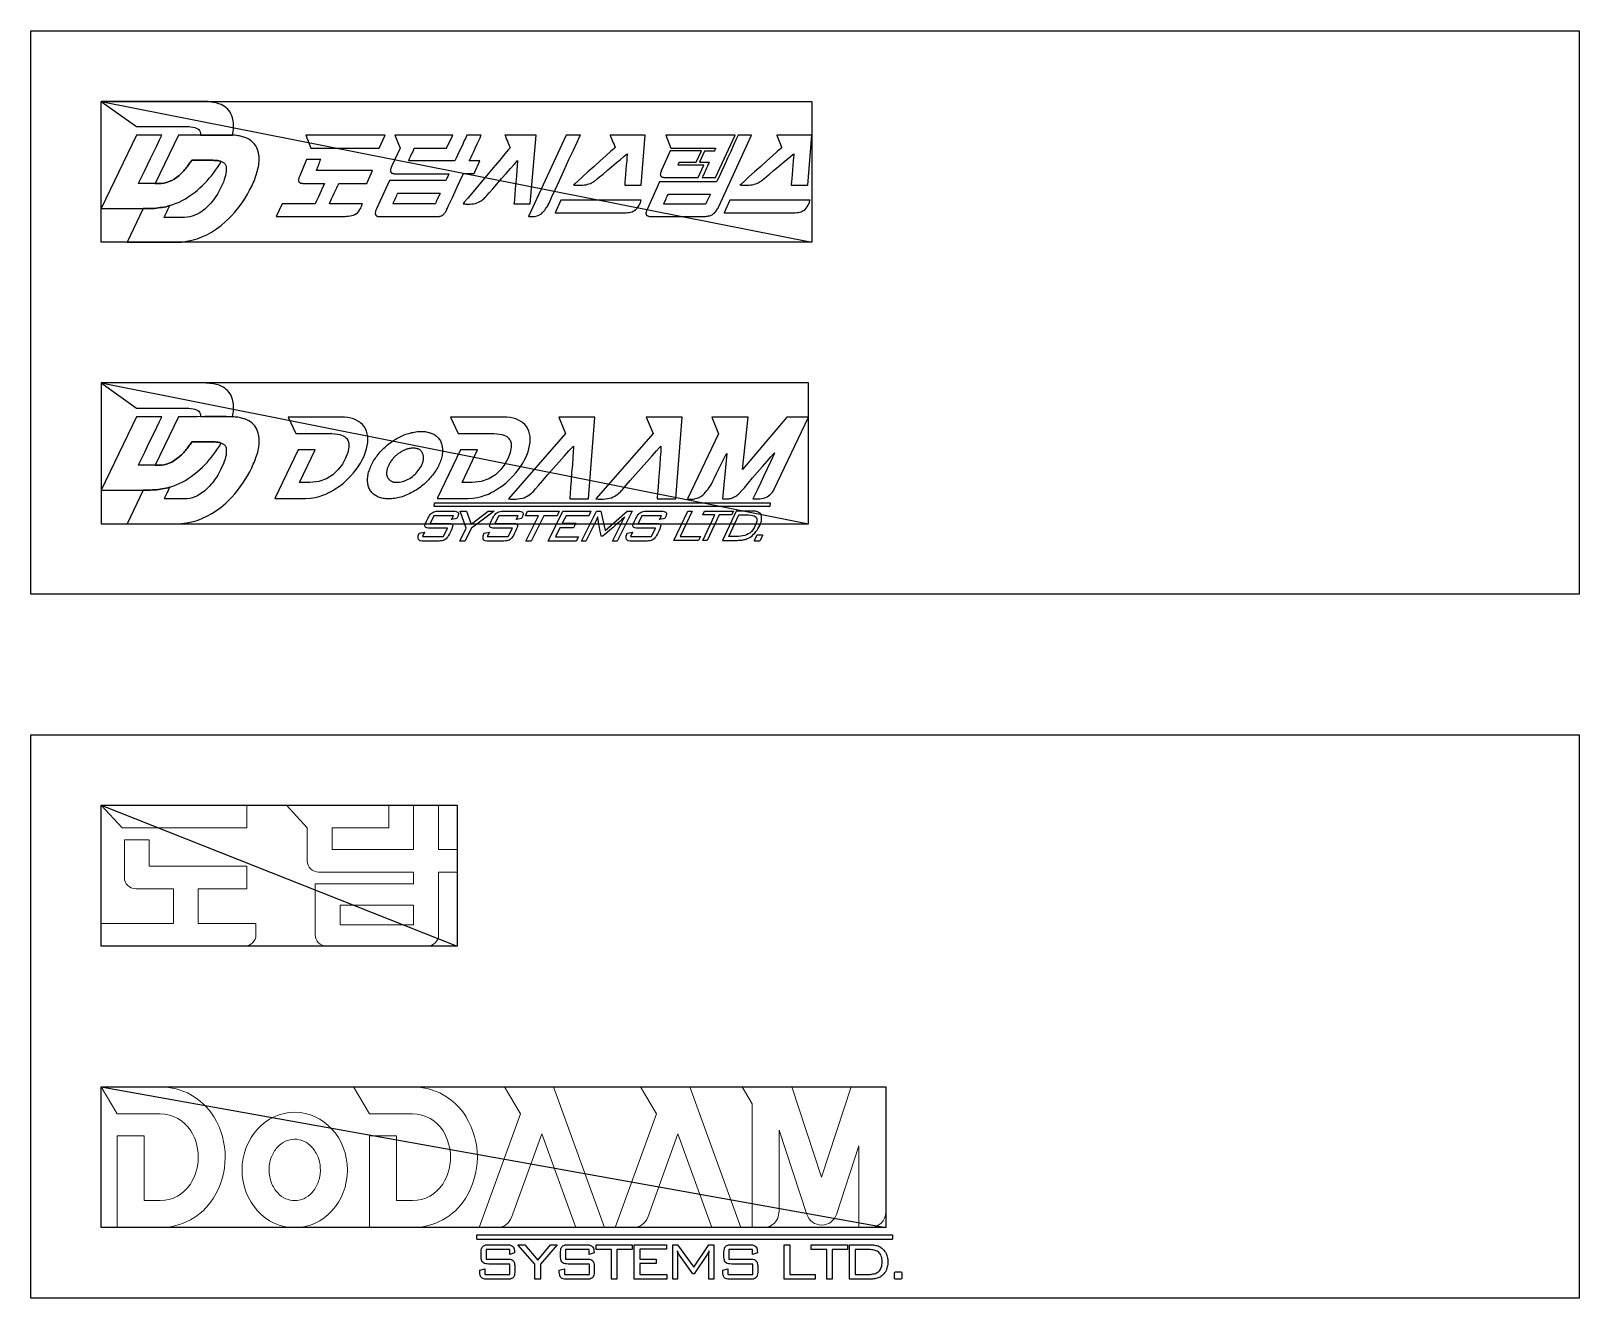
# Model space of a CAD drawing. Header units: millimetres. Extents: x 685 to 795, y 200 to 290.
import ezdxf

# ---------------------------------------------------------------- set-up
doc = ezdxf.new("R2010")
doc.units = ezdxf.units.MM

# ---------------------------------------------------------------- blocks, each defined once
blk = doc.blocks.new('KR_OLD')
at = {"color": 142, "linetype": 'Continuous', "lineweight": -3}
blk.add_line((0.04, 9.97), (0.08, 10), dxfattribs=at)
for points in [[(9.31, 7.6), (9.31, 7.6), (9.34, 7.73), (9.36, 7.86), (9.38, 7.99), (9.39, 8.12), (9.39, 8.24), (9.39, 8.36), (9.38, 8.49), (9.36, 8.6), (9.34, 8.72), (9.31, 8.83), (9.31, 8.83), (9.31, 8.83), (9.27, 8.97), (9.21, 9.11), (9.15, 9.23), (9.07, 9.34), (8.98, 9.44), (8.88, 9.54), (8.76, 9.63), (8.64, 9.7), (8.51, 9.77), (8.36, 9.83), (8.36, 9.83), (8.36, 9.83), (8.27, 9.86), (8.17, 9.89), (8.07, 9.91), (7.96, 9.93), (7.84, 9.95), (7.72, 9.97), (7.59, 9.98), (7.45, 9.99), (7.31, 10), (7.16, 10), (7.16, 10), (7.16, 10), (6.96, 10), (6.42, 10), (5.62, 10), (4.64, 10), (3.58, 10), (2.52, 10), (1.55, 10), (0.74, 10), (0.2, 10), (0, 10), (0, 10), (2.51, 8.21), (6.03, 8.21), (6.03, 8.21), (6.21, 8.21), (6.37, 8.19), (6.52, 8.17), (6.64, 8.14), (6.75, 8.1), (6.85, 8.05), (6.92, 7.99), (6.98, 7.92), (7.02, 7.84), (7.04, 7.75), (7.04, 7.75), (7.04, 7.75), (7.04, 7.73), (7.04, 7.72), (7.05, 7.7), (7.05, 7.69), (7.05, 7.68), (7.05, 7.66), (7.05, 7.65), (7.05, 7.63), (7.05, 7.62), (7.05, 7.61), (7.05, 7.61), (8.99, 7.61), (9.31, 7.6), (9.31, 7.6), (9.31, 7.6)], [(7.85, 5.82), (6.42, 5.82), (6.42, 5.82), (6.42, 5.81), (6.42, 5.81), (6.42, 5.81), (6.41, 5.8), (6.41, 5.8), (6.41, 5.8), (6.41, 5.79), (6.41, 5.79), (6.4, 5.79), (6.4, 5.78), (6.4, 5.78), (6.4, 5.78), (6.35, 5.7), (6.3, 5.63), (6.25, 5.56), (6.2, 5.48), (6.15, 5.41), (6.09, 5.34), (6.04, 5.27), (5.98, 5.2), (5.92, 5.14), (5.86, 5.07), (5.86, 5.07), (5.86, 5.07), (5.69, 4.89), (5.52, 4.74), (5.35, 4.6), (5.17, 4.48), (5, 4.38), (4.82, 4.3), (4.64, 4.24), (4.45, 4.19), (4.26, 4.17), (4.07, 4.16), (4.07, 4.16), (3.83, 4.16), (2.64, 4.16), (2.64, 4.16), (2.67, 4.23), (2.77, 4.42), (2.91, 4.71), (3.08, 5.08), (3.29, 5.5), (3.5, 5.95), (3.72, 6.41), (3.94, 6.85), (4.13, 7.26), (4.3, 7.6), (4.3, 7.6), (2.51, 7.6), (0, 2.39), (2.98, 2.39), (3.5, 2.39), (3.5, 2.39), (3.64, 2.4), (3.78, 2.4), (3.92, 2.41), (4.05, 2.43), (4.19, 2.45), (4.33, 2.47), (4.46, 2.49), (4.6, 2.52), (4.73, 2.56), (4.87, 2.6), (4.87, 2.6), (4.87, 2.6), (5.09, 2.67), (5.31, 2.76), (5.53, 2.85), (5.75, 2.96), (5.97, 3.08), (6.18, 3.21), (6.39, 3.36), (6.6, 3.51), (6.8, 3.68), (7, 3.85), (7, 3.85), (7, 3.85), (7.18, 4.02), (7.35, 4.18), (7.51, 4.36), (7.67, 4.54), (7.83, 4.72), (7.97, 4.91), (8.12, 5.11), (8.26, 5.31), (8.39, 5.52), (8.52, 5.73), (8.52, 5.73), (8.52, 5.73), (8.47, 5.75), (8.41, 5.76), (8.36, 5.77), (8.29, 5.79), (8.23, 5.79), (8.16, 5.8), (8.09, 5.81), (8.01, 5.81), (7.93, 5.82), (7.85, 5.82), (7.85, 5.82), (7.85, 5.82), (7.85, 5.82)]]:
    blk.add_lwpolyline(points, dxfattribs=at)
at = {"color": 152, "linetype": 'Continuous', "lineweight": -3}
for points in [[(6.42, 5.82), (7.85, 5.82), (7.85, 5.82), (7.93, 5.82), (8.01, 5.81), (8.09, 5.81), (8.16, 5.8), (8.23, 5.79), (8.29, 5.79), (8.36, 5.77), (8.41, 5.76), (8.47, 5.75), (8.52, 5.73), (8.52, 5.73), (8.52, 5.73), (8.58, 5.7), (8.63, 5.68), (8.68, 5.65), (8.72, 5.61), (8.76, 5.58), (8.79, 5.54), (8.82, 5.5), (8.84, 5.45), (8.86, 5.4), (8.87, 5.35), (8.87, 5.35), (8.87, 5.35), (8.88, 5.24), (8.88, 5.13), (8.87, 5.01), (8.85, 4.88), (8.83, 4.74), (8.78, 4.59), (8.73, 4.44), (8.67, 4.26), (8.59, 4.08), (8.49, 3.88), (8.49, 3.88), (8.49, 3.88), (8.42, 3.73), (8.35, 3.59), (8.27, 3.46), (8.2, 3.34), (8.12, 3.22), (8.04, 3.11), (7.96, 3), (7.87, 2.89), (7.78, 2.78), (7.68, 2.67), (7.68, 2.67), (7.68, 2.67), (7.52, 2.5), (7.35, 2.34), (7.17, 2.21), (7, 2.09), (6.82, 1.99), (6.65, 1.91), (6.46, 1.84), (6.28, 1.8), (6.09, 1.77), (5.9, 1.76), (5.9, 1.76), (4.46, 1.76), (4.46, 1.76), (4.47, 1.77), (4.48, 1.81), (4.51, 1.85), (4.54, 1.92), (4.58, 2), (4.62, 2.1), (4.68, 2.2), (4.73, 2.32), (4.8, 2.46), (4.87, 2.6), (4.87, 2.6), (4.87, 2.6), (4.73, 2.56), (4.6, 2.52), (4.46, 2.49), (4.33, 2.47), (4.19, 2.45), (4.05, 2.43), (3.92, 2.41), (3.78, 2.4), (3.64, 2.4), (3.5, 2.39), (3.5, 2.39), (2.98, 2.39), (1.83, 0), (5.32, 0), (5.32, 0), (5.7, 0.01), (6.07, 0.06), (6.44, 0.13), (6.8, 0.24), (7.15, 0.37), (7.5, 0.53), (7.84, 0.72), (8.18, 0.94), (8.51, 1.18), (8.83, 1.46), (8.83, 1.46), (8.83, 1.46), (9.06, 1.67), (9.27, 1.89), (9.48, 2.12), (9.68, 2.36), (9.87, 2.61), (10.05, 2.87), (10.22, 3.13), (10.39, 3.41), (10.54, 3.69), (10.69, 3.98), (10.69, 3.98), (10.69, 3.98), (10.75, 4.1), (10.8, 4.22), (10.85, 4.34), (10.9, 4.46), (10.94, 4.58), (10.99, 4.7), (11.03, 4.83), (11.06, 4.95), (11.1, 5.08), (11.13, 5.21), (11.13, 5.21), (11.13, 5.21), (11.16, 5.34), (11.19, 5.47), (11.2, 5.6), (11.21, 5.72), (11.22, 5.85), (11.22, 5.97), (11.21, 6.09), (11.19, 6.21), (11.17, 6.33), (11.14, 6.44), (11.14, 6.44), (11.14, 6.44), (11.1, 6.58), (11.04, 6.71), (10.97, 6.83), (10.89, 6.95), (10.8, 7.05), (10.7, 7.15), (10.59, 7.23), (10.47, 7.31), (10.33, 7.38), (10.19, 7.44), (10.19, 7.44), (10.19, 7.44), (10.12, 7.46), (10.04, 7.48), (9.96, 7.5), (9.88, 7.52), (9.79, 7.54), (9.7, 7.56), (9.61, 7.57), (9.51, 7.59), (9.41, 7.6), (9.31, 7.6), (9.31, 7.6), (9.31, 7.6), (9.17, 7.6), (8.87, 7.61), (8.44, 7.61), (7.92, 7.61), (7.36, 7.61), (6.8, 7.6), (6.29, 7.6), (5.88, 7.6), (5.59, 7.6), (5.49, 7.6), (5.49, 7.6), (3.83, 4.16), (4.07, 4.16), (4.07, 4.16), (4.26, 4.17), (4.45, 4.19), (4.64, 4.24), (4.82, 4.3), (5, 4.38), (5.17, 4.48), (5.35, 4.6), (5.52, 4.74), (5.69, 4.89), (5.86, 5.07), (5.86, 5.07), (5.86, 5.07), (5.92, 5.14), (5.98, 5.2), (6.04, 5.27), (6.09, 5.34), (6.15, 5.41), (6.2, 5.48), (6.25, 5.56), (6.3, 5.63), (6.35, 5.7), (6.4, 5.78), (6.4, 5.78), (6.42, 5.82), (6.42, 5.82)], [(26.99, 7.61), (25.97, 7.61), (25.97, 7.61), (25.95, 7.55), (25.89, 7.42), (25.79, 7.22), (25.68, 6.97), (25.56, 6.7), (25.43, 6.43), (25.31, 6.18), (25.22, 5.97), (25.15, 5.83), (25.12, 5.77), (25.12, 5.77), (21.82, 5.77), (21.82, 5.77), (21.84, 5.8), (21.87, 5.86), (21.9, 5.93), (21.94, 6.03), (21.99, 6.13), (22.04, 6.24), (22.1, 6.35), (22.15, 6.47), (22.2, 6.57), (22.24, 6.67), (22.24, 6.67), (24.53, 6.67), (24.97, 7.61), (20.86, 7.61), (21.23, 6.68), (20.64, 5.41), (20.64, 5.41), (20.62, 5.35), (20.59, 5.3), (20.58, 5.24), (20.56, 5.2), (20.55, 5.15), (20.55, 5.11), (20.55, 5.07), (20.55, 5.04), (20.56, 5.01), (20.57, 4.98), (20.57, 4.98), (20.57, 4.98), (20.58, 4.95), (20.6, 4.93), (20.63, 4.91), (20.65, 4.9), (20.68, 4.89), (20.72, 4.88), (20.76, 4.87), (20.8, 4.86), (20.84, 4.86), (20.89, 4.86), (20.89, 4.86), (24.7, 4.86), (24.7, 4.86), (24.69, 4.83), (24.67, 4.78), (24.64, 4.73), (24.61, 4.66), (24.58, 4.6), (24.56, 4.54), (24.53, 4.48), (24.51, 4.43), (24.49, 4.4), (24.48, 4.38), (24.48, 4.38), (20.48, 4.38), (19.55, 2.37), (19.55, 2.37), (19.54, 2.33), (19.52, 2.29), (19.51, 2.25), (19.49, 2.22), (19.48, 2.18), (19.48, 2.15), (19.47, 2.12), (19.46, 2.09), (19.46, 2.07), (19.46, 2.04), (19.46, 2.04), (19.46, 2.04), (19.46, 2.03), (19.46, 2.02), (19.46, 2.01), (19.46, 1.99), (19.47, 1.98), (19.47, 1.97), (19.47, 1.96), (19.47, 1.95), (19.48, 1.95), (19.48, 1.94), (19.48, 1.94), (19.48, 1.94), (19.5, 1.91), (19.52, 1.89), (19.54, 1.87), (19.57, 1.86), (19.6, 1.85), (19.63, 1.83), (19.67, 1.83), (19.71, 1.82), (19.76, 1.82), (19.8, 1.82), (19.8, 1.82), (23.85, 1.82), (23.85, 1.82), (23.89, 1.82), (23.94, 1.82), (23.98, 1.83), (24.02, 1.83), (24.06, 1.84), (24.1, 1.85), (24.14, 1.87), (24.18, 1.88), (24.21, 1.9), (24.24, 1.92), (24.24, 1.92), (24.24, 1.92), (24.28, 1.95), (24.32, 1.98), (24.35, 2.01), (24.38, 2.05), (24.41, 2.09), (24.45, 2.13), (24.48, 2.18), (24.51, 2.23), (24.53, 2.28), (24.56, 2.34), (24.56, 2.34), (24.56, 2.34), (24.59, 2.41), (24.68, 2.6), (24.81, 2.88), (24.97, 3.22), (25.14, 3.6), (25.31, 3.97), (25.47, 4.32), (25.6, 4.6), (25.7, 4.8), (25.73, 4.88), (25.73, 4.88), (26.49, 4.88), (26.9, 5.77), (26.14, 5.77), (26.14, 5.77), (26.18, 5.84), (26.25, 5.99), (26.34, 6.2), (26.46, 6.45), (26.58, 6.72), (26.7, 6.98), (26.82, 7.22), (26.91, 7.42), (26.97, 7.56), (26.99, 7.61), (26.99, 7.61)], [(28.68, 7.61), (28.68, 7.61), (28.69, 7.58), (28.71, 7.52), (28.75, 7.42), (28.8, 7.3), (28.85, 7.17), (28.91, 7.04), (28.96, 6.92), (29, 6.81), (29.03, 6.74), (29.04, 6.7), (29.04, 6.7), (29.04, 6.7), (28.94, 6.59), (28.68, 6.28), (28.31, 5.83), (27.85, 5.29), (27.36, 4.7), (26.87, 4.11), (26.41, 3.57), (26.04, 3.13), (25.79, 2.83), (25.7, 2.72), (25.7, 2.72), (25.76, 2.71), (25.76, 2.71), (25.78, 2.71), (25.83, 2.71), (25.9, 2.7), (25.99, 2.7), (26.09, 2.7), (26.21, 2.7), (26.33, 2.71), (26.45, 2.73), (26.58, 2.75), (26.69, 2.79), (26.69, 2.79), (26.69, 2.79), (26.79, 2.83), (26.89, 2.88), (26.98, 2.93), (27.06, 2.99), (27.13, 3.05), (27.2, 3.11), (27.25, 3.16), (27.29, 3.2), (27.32, 3.23), (27.33, 3.24), (27.33, 3.24), (27.33, 3.24), (27.39, 3.31), (27.56, 3.51), (27.81, 3.79), (28.11, 4.13), (28.44, 4.51), (28.77, 4.88), (29.07, 5.23), (29.33, 5.52), (29.5, 5.71), (29.58, 5.79), (29.58, 5.79), (29.58, 5.79), (29.57, 5.7), (29.55, 5.46), (29.52, 5.11), (29.49, 4.7), (29.45, 4.24), (29.41, 3.79), (29.38, 3.37), (29.35, 3.03), (29.33, 2.8), (29.32, 2.71), (29.32, 2.71), (30.48, 2.71), (30.89, 7.61), (28.68, 7.61), (28.68, 7.61), (28.68, 7.61)], [(33.03, 7.61), (30.36, 1.81), (30.41, 1.81), (30.41, 1.81), (30.42, 1.81), (30.46, 1.81), (30.52, 1.81), (30.59, 1.81), (30.67, 1.81), (30.77, 1.82), (30.87, 1.84), (30.97, 1.87), (31.08, 1.91), (31.18, 1.96), (31.18, 1.96), (31.18, 1.96), (31.27, 2.02), (31.35, 2.1), (31.43, 2.18), (31.51, 2.27), (31.57, 2.36), (31.63, 2.45), (31.68, 2.52), (31.72, 2.58), (31.74, 2.62), (31.75, 2.64), (31.75, 2.64), (31.75, 2.64), (31.81, 2.78), (31.99, 3.16), (32.24, 3.72), (32.56, 4.39), (32.89, 5.12), (33.23, 5.86), (33.54, 6.53), (33.8, 7.09), (33.97, 7.47), (34.04, 7.61), (34.04, 7.61), (33.03, 7.61), (33.03, 7.61), (33.03, 7.61)], [(36.15, 7.61), (36.15, 7.61), (36.16, 7.58), (36.19, 7.52), (36.23, 7.42), (36.27, 7.3), (36.33, 7.18), (36.38, 7.05), (36.43, 6.93), (36.47, 6.82), (36.5, 6.75), (36.51, 6.72), (36.51, 6.72), (36.51, 6.72), (36.42, 6.63), (36.19, 6.43), (35.85, 6.13), (35.45, 5.77), (35.02, 5.38), (34.58, 4.99), (34.18, 4.63), (33.85, 4.33), (33.63, 4.13), (33.55, 4.06), (33.55, 4.06), (33.63, 4.05), (33.63, 4.05), (33.65, 4.05), (33.7, 4.05), (33.77, 4.05), (33.86, 4.04), (33.96, 4.04), (34.07, 4.05), (34.19, 4.05), (34.32, 4.07), (34.44, 4.08), (34.56, 4.11), (34.56, 4.11), (34.56, 4.11), (34.65, 4.14), (34.75, 4.17), (34.83, 4.21), (34.92, 4.26), (34.99, 4.3), (35.05, 4.34), (35.1, 4.38), (35.14, 4.41), (35.17, 4.43), (35.18, 4.44), (35.18, 4.44), (35.18, 4.44), (35.24, 4.49), (35.4, 4.63), (35.65, 4.83), (35.94, 5.08), (36.26, 5.35), (36.58, 5.63), (36.88, 5.88), (37.13, 6.08), (37.3, 6.23), (37.38, 6.28), (37.38, 6.28), (37.38, 6.28), (37.37, 6.2), (37.35, 6.01), (37.33, 5.76), (37.3, 5.46), (37.28, 5.13), (37.25, 4.81), (37.23, 4.52), (37.2, 4.28), (37.19, 4.11), (37.19, 4.05), (37.19, 4.05), (38.35, 4.05), (38.65, 7.61), (36.15, 7.61), (36.15, 7.61), (36.15, 7.61)], [(45.25, 7.61), (45.25, 7.61), (45.21, 7.51), (45.09, 7.26), (44.92, 6.89), (44.72, 6.45), (44.49, 5.96), (44.27, 5.47), (44.06, 5.01), (43.89, 4.64), (43.77, 4.38), (43.72, 4.28), (43.72, 4.28), (39.67, 4.28), (38.8, 2.37), (38.8, 2.37), (38.78, 2.33), (38.76, 2.29), (38.75, 2.26), (38.74, 2.22), (38.73, 2.19), (38.72, 2.16), (38.71, 2.13), (38.71, 2.1), (38.7, 2.08), (38.7, 2.05), (38.7, 2.05), (38.7, 2.05), (38.7, 2.04), (38.7, 2.03), (38.71, 2.02), (38.71, 2), (38.71, 1.99), (38.71, 1.98), (38.72, 1.97), (38.72, 1.96), (38.72, 1.95), (38.73, 1.95), (38.73, 1.95), (38.73, 1.95), (38.74, 1.92), (38.76, 1.9), (38.79, 1.89), (38.81, 1.87), (38.84, 1.86), (38.88, 1.85), (38.91, 1.84), (38.95, 1.83), (39, 1.83), (39.05, 1.83), (39.05, 1.83), (42.84, 1.83), (42.84, 1.83), (42.9, 1.83), (42.96, 1.83), (43.02, 1.84), (43.09, 1.85), (43.15, 1.86), (43.22, 1.88), (43.28, 1.9), (43.34, 1.92), (43.4, 1.95), (43.45, 1.98), (43.45, 1.98), (43.45, 1.98), (43.5, 2.03), (43.56, 2.07), (43.61, 2.13), (43.66, 2.18), (43.7, 2.24), (43.74, 2.3), (43.78, 2.36), (43.82, 2.42), (43.85, 2.48), (43.88, 2.54), (43.88, 2.54), (46.21, 7.61), (45.25, 7.61)], [(40.11, 7.61), (40.46, 6.67), (43.65, 6.67), (43.65, 6.67), (43.65, 6.65), (43.63, 6.63), (43.62, 6.61), (43.61, 6.58), (43.6, 6.56), (43.59, 6.54), (43.58, 6.52), (43.57, 6.5), (43.56, 6.48), (43.56, 6.47), (43.56, 6.47), (42.86, 6.47), (42.5, 5.68), (43.19, 5.68), (43.19, 5.68), (43.17, 5.62), (43.13, 5.53), (43.07, 5.4), (43, 5.26), (42.93, 5.1), (42.86, 4.95), (42.8, 4.81), (42.74, 4.7), (42.71, 4.62), (42.7, 4.59), (42.7, 4.59), (43.65, 4.59), (45.04, 7.61), (40.11, 7.61), (40.11, 7.61), (40.11, 7.61)], [(47.99, 7.61), (47.99, 7.61), (48, 7.58), (48.02, 7.52), (48.06, 7.42), (48.11, 7.3), (48.16, 7.18), (48.21, 7.05), (48.26, 6.93), (48.3, 6.82), (48.33, 6.75), (48.34, 6.72), (48.34, 6.72), (48.34, 6.72), (48.25, 6.63), (48.02, 6.43), (47.69, 6.13), (47.29, 5.77), (46.85, 5.38), (46.41, 4.99), (46.01, 4.63), (45.69, 4.33), (45.46, 4.13), (45.38, 4.06), (45.38, 4.06), (45.46, 4.05), (45.46, 4.05), (45.48, 4.05), (45.53, 4.05), (45.6, 4.05), (45.69, 4.04), (45.79, 4.04), (45.91, 4.05), (46.03, 4.05), (46.15, 4.07), (46.27, 4.08), (46.39, 4.11), (46.39, 4.11), (46.39, 4.11), (46.49, 4.14), (46.58, 4.17), (46.67, 4.21), (46.75, 4.26), (46.82, 4.3), (46.88, 4.34), (46.94, 4.38), (46.98, 4.41), (47, 4.43), (47.01, 4.44), (47.01, 4.44), (47.01, 4.44), (47.07, 4.49), (47.24, 4.63), (47.48, 4.83), (47.77, 5.08), (48.09, 5.35), (48.42, 5.63), (48.71, 5.88), (48.96, 6.08), (49.14, 6.23), (49.21, 6.28), (49.21, 6.28), (49.21, 6.28), (49.2, 6.2), (49.19, 6.01), (49.16, 5.76), (49.14, 5.46), (49.11, 5.13), (49.08, 4.81), (49.06, 4.52), (49.04, 4.28), (49.02, 4.11), (49.02, 4.05), (49.02, 4.05), (50.19, 4.05), (50.49, 7.61), (47.99, 7.61), (47.99, 7.61), (47.99, 7.61)], [(14.57, 5.86), (14.1, 4.72), (14.1, 4.72), (14.08, 4.66), (14.06, 4.61), (14.04, 4.56), (14.03, 4.51), (14.02, 4.47), (14.01, 4.43), (14.01, 4.39), (14.02, 4.35), (14.03, 4.32), (14.04, 4.29), (14.04, 4.29), (14.04, 4.29), (14.05, 4.27), (14.07, 4.25), (14.09, 4.23), (14.12, 4.22), (14.15, 4.2), (14.18, 4.19), (14.22, 4.18), (14.26, 4.18), (14.31, 4.17), (14.35, 4.17), (14.35, 4.17), (15.86, 4.17), (15.86, 4.17), (15.83, 4.11), (15.78, 3.99), (15.7, 3.83), (15.62, 3.64), (15.52, 3.43), (15.43, 3.23), (15.34, 3.04), (15.27, 2.89), (15.22, 2.78), (15.2, 2.73), (15.2, 2.73), (12.85, 2.73), (12.43, 1.83), (17.04, 1.83), (17.04, 1.83), (17.06, 1.82), (17.12, 1.82), (17.2, 1.83), (17.3, 1.83), (17.42, 1.84), (17.54, 1.85), (17.67, 1.87), (17.79, 1.89), (17.91, 1.92), (18.01, 1.96), (18.01, 1.96), (18.01, 1.96), (18.12, 2.03), (18.22, 2.11), (18.3, 2.21), (18.37, 2.31), (18.43, 2.42), (18.47, 2.52), (18.51, 2.6), (18.53, 2.67), (18.54, 2.72), (18.55, 2.73), (18.55, 2.73), (16.21, 2.73), (16.21, 2.73), (16.23, 2.79), (16.29, 2.91), (16.36, 3.08), (16.45, 3.27), (16.55, 3.47), (16.64, 3.68), (16.73, 3.86), (16.8, 4.02), (16.85, 4.13), (16.87, 4.17), (16.87, 4.17), (18.86, 4.17), (19.28, 5.08), (15.28, 5.08), (15.28, 5.08), (15.3, 5.12), (15.33, 5.19), (15.36, 5.29), (15.4, 5.39), (15.45, 5.5), (15.49, 5.61), (15.53, 5.71), (15.56, 5.79), (15.58, 5.84), (15.59, 5.86), (15.59, 5.86), (14.57, 5.86), (14.57, 5.86), (14.57, 5.86)], [(40.43, 6.48), (39.82, 5.15), (39.82, 5.15), (39.79, 5.09), (39.77, 5.03), (39.75, 4.98), (39.74, 4.93), (39.73, 4.89), (39.73, 4.85), (39.72, 4.81), (39.73, 4.78), (39.73, 4.74), (39.75, 4.72), (39.75, 4.72), (39.75, 4.72), (39.76, 4.69), (39.78, 4.67), (39.8, 4.65), (39.83, 4.64), (39.86, 4.62), (39.89, 4.61), (39.93, 4.61), (39.97, 4.6), (40.01, 4.6), (40.06, 4.6), (40.06, 4.6), (42.41, 4.6), (42.8, 5.46), (40.97, 5.46), (40.97, 5.46), (40.98, 5.48), (40.99, 5.5), (41, 5.53), (41.01, 5.55), (41.02, 5.58), (41.04, 5.6), (41.05, 5.63), (41.06, 5.65), (41.06, 5.66), (41.07, 5.67), (41.07, 5.67), (42.27, 5.67), (42.64, 6.48), (40.43, 6.48), (40.43, 6.48), (40.43, 6.48)], [(23.73, 2.71), (20.71, 2.71), (20.71, 2.71), (20.73, 2.75), (20.76, 2.82), (20.8, 2.91), (20.85, 3.01), (20.9, 3.12), (20.94, 3.22), (20.99, 3.32), (21.03, 3.4), (21.05, 3.46), (21.06, 3.48), (21.06, 3.48), (24.08, 3.48), (24.08, 3.48), (24.06, 3.44), (24.03, 3.37), (23.99, 3.29), (23.94, 3.19), (23.89, 3.08), (23.85, 2.98), (23.8, 2.88), (23.76, 2.8), (23.74, 2.74), (23.73, 2.71), (23.73, 2.71), (23.73, 2.71), (23.73, 2.71)], [(43.28, 3.42), (43.28, 3.42), (43.26, 3.38), (43.23, 3.31), (43.19, 3.23), (43.15, 3.13), (43.1, 3.03), (43.06, 2.94), (43.01, 2.85), (42.98, 2.77), (42.95, 2.72), (42.94, 2.69), (42.94, 2.69), (39.95, 2.69), (39.95, 2.69), (39.97, 2.73), (40, 2.79), (40.04, 2.88), (40.08, 2.97), (40.13, 3.07), (40.17, 3.17), (40.21, 3.26), (40.25, 3.33), (40.27, 3.39), (40.28, 3.42), (40.28, 3.42), (43.28, 3.42), (43.28, 3.42), (43.28, 3.42)], [(32.66, 2.99), (32.24, 2.09), (37.1, 2.09), (37.1, 2.09), (37.12, 2.09), (37.16, 2.09), (37.22, 2.09), (37.3, 2.09), (37.4, 2.1), (37.5, 2.11), (37.61, 2.13), (37.71, 2.16), (37.8, 2.2), (37.89, 2.24), (37.89, 2.24), (37.89, 2.24), (37.99, 2.33), (38.08, 2.42), (38.15, 2.52), (38.21, 2.62), (38.26, 2.71), (38.3, 2.8), (38.33, 2.88), (38.34, 2.94), (38.36, 2.98), (38.36, 2.99), (38.36, 2.99), (32.66, 2.99), (32.66, 2.99), (32.66, 2.99)], [(44.67, 2.99), (44.25, 2.09), (49.11, 2.09), (49.11, 2.09), (49.13, 2.09), (49.17, 2.09), (49.23, 2.09), (49.31, 2.09), (49.41, 2.1), (49.51, 2.11), (49.61, 2.13), (49.72, 2.16), (49.81, 2.2), (49.9, 2.24), (49.9, 2.24), (49.9, 2.24), (50, 2.33), (50.09, 2.42), (50.16, 2.52), (50.22, 2.62), (50.27, 2.71), (50.31, 2.8), (50.33, 2.88), (50.35, 2.94), (50.36, 2.98), (50.37, 2.99), (50.37, 2.99), (44.67, 2.99), (44.67, 2.99), (44.67, 2.99)]]:
    blk.add_lwpolyline(points, dxfattribs=at)
for points in [[(14.52, 7.61), (14.52, 7.61), (14.52, 7.61)], [(14.52, 7.61), (14.89, 6.67), (19.74, 6.67), (20.16, 7.61), (14.52, 7.61)]]:
    blk.add_lwpolyline(points, close=True, dxfattribs=at)
blk = doc.blocks.new('EN_OLD')
at = {"color": 152, "linetype": 'Continuous', "lineweight": -3}
blk.add_line((2.96, 2.35), (3, 2.39), dxfattribs=at)
at = {"color": 142, "linetype": 'Continuous', "lineweight": -3}
for points in [[(9.31, 7.6), (9.31, 7.6), (9.34, 7.73), (9.36, 7.86), (9.38, 7.99), (9.39, 8.12), (9.4, 8.24), (9.39, 8.36), (9.38, 8.48), (9.37, 8.6), (9.35, 8.72), (9.32, 8.83), (9.32, 8.83), (9.32, 8.83), (9.27, 8.97), (9.22, 9.1), (9.15, 9.23), (9.07, 9.34), (8.98, 9.44), (8.88, 9.54), (8.77, 9.63), (8.65, 9.7), (8.51, 9.77), (8.37, 9.83), (8.37, 9.83), (8.37, 9.83), (8.27, 9.86), (8.18, 9.89), (8.07, 9.91), (7.96, 9.93), (7.84, 9.95), (7.72, 9.97), (7.59, 9.98), (7.46, 9.99), (7.31, 10), (7.17, 10), (7.17, 10), (7.17, 10), (6.97, 10), (6.42, 10), (5.62, 10), (4.64, 10), (3.58, 10), (2.52, 10), (1.55, 10), (0.75, 10), (0.2, 10), (0, 10), (0, 10), (2.51, 8.21), (6.03, 8.21), (6.03, 8.21), (6.21, 8.21), (6.37, 8.19), (6.52, 8.17), (6.65, 8.14), (6.76, 8.1), (6.85, 8.05), (6.92, 7.99), (6.98, 7.92), (7.02, 7.84), (7.04, 7.75), (7.04, 7.75), (7.04, 7.75), (7.05, 7.73), (7.05, 7.72), (7.05, 7.7), (7.05, 7.69), (7.05, 7.68), (7.05, 7.66), (7.05, 7.65), (7.05, 7.63), (7.06, 7.62), (7.06, 7.61), (7.06, 7.61), (8.99, 7.61), (9.31, 7.6), (9.31, 7.6), (9.31, 7.6)], [(7.86, 5.82), (6.43, 5.82), (6.43, 5.82), (6.42, 5.81), (6.42, 5.81), (6.42, 5.81), (6.42, 5.8), (6.42, 5.8), (6.41, 5.8), (6.41, 5.79), (6.41, 5.79), (6.41, 5.79), (6.4, 5.78), (6.4, 5.78), (6.4, 5.78), (6.36, 5.7), (6.31, 5.63), (6.25, 5.56), (6.2, 5.48), (6.15, 5.41), (6.09, 5.34), (6.04, 5.27), (5.98, 5.2), (5.92, 5.14), (5.86, 5.07), (5.86, 5.07), (5.86, 5.07), (5.69, 4.89), (5.52, 4.74), (5.35, 4.6), (5.18, 4.48), (5, 4.38), (4.82, 4.3), (4.64, 4.24), (4.45, 4.19), (4.27, 4.17), (4.07, 4.16), (4.07, 4.16), (3.83, 4.16), (2.64, 4.16), (2.64, 4.16), (2.67, 4.23), (2.77, 4.42), (2.91, 4.71), (3.08, 5.08), (3.29, 5.5), (3.5, 5.95), (3.73, 6.41), (3.94, 6.85), (4.13, 7.26), (4.3, 7.6), (4.3, 7.6), (2.51, 7.6), (0, 2.39), (2.98, 2.39), (3.5, 2.39), (3.5, 2.39), (3.64, 2.4), (3.78, 2.4), (3.92, 2.41), (4.06, 2.43), (4.19, 2.45), (4.33, 2.47), (4.47, 2.49), (4.6, 2.52), (4.73, 2.56), (4.87, 2.6), (4.87, 2.6), (4.87, 2.6), (5.09, 2.67), (5.32, 2.76), (5.54, 2.85), (5.75, 2.96), (5.97, 3.08), (6.18, 3.21), (6.39, 3.36), (6.6, 3.51), (6.81, 3.68), (7.01, 3.85), (7.01, 3.85), (7.01, 3.85), (7.18, 4.02), (7.35, 4.18), (7.52, 4.36), (7.67, 4.54), (7.83, 4.72), (7.98, 4.91), (8.12, 5.11), (8.26, 5.31), (8.4, 5.52), (8.52, 5.73), (8.52, 5.73), (8.52, 5.73), (8.47, 5.75), (8.42, 5.76), (8.36, 5.77), (8.3, 5.79), (8.23, 5.79), (8.17, 5.8), (8.09, 5.81), (8.02, 5.81), (7.94, 5.82), (7.86, 5.82), (7.86, 5.82), (7.86, 5.82), (7.86, 5.82)]]:
    blk.add_lwpolyline(points, dxfattribs=at)
at = {"color": 152, "linetype": 'Continuous', "lineweight": -3}
for points in [[(6.43, 5.82), (7.86, 5.82), (7.86, 5.82), (7.94, 5.82), (8.02, 5.81), (8.09, 5.81), (8.17, 5.8), (8.23, 5.79), (8.3, 5.79), (8.36, 5.77), (8.42, 5.76), (8.47, 5.75), (8.52, 5.73), (8.52, 5.73), (8.52, 5.73), (8.58, 5.7), (8.64, 5.68), (8.69, 5.65), (8.73, 5.61), (8.77, 5.58), (8.8, 5.54), (8.82, 5.5), (8.85, 5.45), (8.86, 5.4), (8.87, 5.35), (8.87, 5.35), (8.87, 5.35), (8.88, 5.24), (8.88, 5.13), (8.88, 5.01), (8.86, 4.88), (8.83, 4.74), (8.79, 4.59), (8.74, 4.43), (8.67, 4.26), (8.59, 4.08), (8.5, 3.88), (8.5, 3.88), (8.5, 3.88), (8.43, 3.73), (8.35, 3.59), (8.28, 3.46), (8.2, 3.34), (8.12, 3.22), (8.04, 3.11), (7.96, 3), (7.87, 2.89), (7.78, 2.78), (7.69, 2.67), (7.69, 2.67), (7.69, 2.67), (7.52, 2.5), (7.35, 2.34), (7.18, 2.21), (7, 2.09), (6.83, 1.99), (6.65, 1.91), (6.47, 1.84), (6.28, 1.8), (6.09, 1.77), (5.9, 1.76), (5.9, 1.76), (4.47, 1.76), (4.47, 1.76), (4.47, 1.77), (4.49, 1.8), (4.51, 1.85), (4.54, 1.92), (4.58, 2), (4.63, 2.1), (4.68, 2.2), (4.74, 2.32), (4.8, 2.46), (4.87, 2.6), (4.87, 2.6), (4.87, 2.6), (4.73, 2.56), (4.6, 2.52), (4.47, 2.49), (4.33, 2.47), (4.19, 2.45), (4.06, 2.43), (3.92, 2.41), (3.78, 2.4), (3.64, 2.4), (3.5, 2.39), (3.5, 2.39), (2.98, 2.39), (1.83, 0), (5.33, 0), (5.33, 0), (5.7, 0.01), (6.07, 0.06), (6.44, 0.13), (6.8, 0.24), (7.15, 0.37), (7.5, 0.53), (7.85, 0.72), (8.18, 0.94), (8.51, 1.18), (8.84, 1.46), (8.84, 1.46), (8.84, 1.46), (9.06, 1.67), (9.28, 1.89), (9.48, 2.12), (9.68, 2.36), (9.87, 2.61), (10.06, 2.87), (10.23, 3.13), (10.39, 3.41), (10.55, 3.69), (10.7, 3.98), (10.7, 3.98), (10.7, 3.98), (10.75, 4.1), (10.8, 4.22), (10.85, 4.34), (10.9, 4.46), (10.95, 4.58), (10.99, 4.7), (11.03, 4.83), (11.07, 4.95), (11.11, 5.08), (11.14, 5.21), (11.14, 5.21), (11.14, 5.21), (11.17, 5.34), (11.19, 5.47), (11.21, 5.6), (11.22, 5.72), (11.22, 5.85), (11.22, 5.97), (11.21, 6.09), (11.2, 6.21), (11.17, 6.33), (11.15, 6.44), (11.15, 6.44), (11.15, 6.44), (11.1, 6.58), (11.05, 6.71), (10.98, 6.83), (10.9, 6.95), (10.81, 7.05), (10.71, 7.15), (10.6, 7.23), (10.47, 7.31), (10.34, 7.38), (10.19, 7.44), (10.19, 7.44), (10.19, 7.44), (10.12, 7.46), (10.05, 7.48), (9.97, 7.5), (9.89, 7.52), (9.8, 7.54), (9.71, 7.56), (9.61, 7.57), (9.52, 7.58), (9.42, 7.6), (9.31, 7.6), (9.31, 7.6), (9.31, 7.6), (9.18, 7.6), (8.87, 7.61), (8.44, 7.61), (7.92, 7.61), (7.36, 7.61), (6.81, 7.6), (6.3, 7.6), (5.88, 7.6), (5.6, 7.6), (5.49, 7.6), (5.49, 7.6), (3.83, 4.16), (4.07, 4.16), (4.07, 4.16), (4.27, 4.17), (4.45, 4.19), (4.64, 4.24), (4.82, 4.3), (5, 4.38), (5.18, 4.48), (5.35, 4.6), (5.52, 4.74), (5.69, 4.89), (5.86, 5.07), (5.86, 5.07), (5.86, 5.07), (5.92, 5.14), (5.98, 5.2), (6.04, 5.27), (6.09, 5.34), (6.15, 5.41), (6.2, 5.48), (6.25, 5.56), (6.31, 5.63), (6.36, 5.7), (6.4, 5.78), (6.4, 5.78), (6.43, 5.82), (6.43, 5.82)], [(18.77, 6.74), (18.77, 6.74), (18.67, 6.9), (18.55, 7.04), (18.42, 7.16), (18.27, 7.27), (18.11, 7.36), (17.93, 7.44), (17.73, 7.5), (17.51, 7.54), (17.28, 7.56), (17.03, 7.57), (17.03, 7.57), (13.27, 7.57), (13.82, 6.4), (16.35, 6.4), (16.34, 6.4), (16.34, 6.4), (16.58, 6.38), (16.77, 6.36), (16.94, 6.33), (17.07, 6.29), (17.18, 6.24), (17.27, 6.19), (17.34, 6.13), (17.41, 6.07), (17.46, 6), (17.51, 5.93), (17.51, 5.93), (17.51, 5.93), (17.58, 5.73), (17.58, 5.43), (17.51, 5.06), (17.36, 4.66), (17.14, 4.24), (16.84, 3.84), (16.46, 3.48), (16, 3.19), (15.45, 3), (14.82, 2.93), (14.82, 2.93), (14.09, 2.93), (15.2, 5.24), (13.98, 5.24), (12.34, 1.78), (14.09, 1.78), (14.09, 1.78), (14.5, 1.79), (14.87, 1.82), (15.19, 1.87), (15.48, 1.94), (15.74, 2.02), (15.96, 2.11), (16.16, 2.21), (16.33, 2.3), (16.49, 2.39), (16.62, 2.47), (16.62, 2.47), (16.62, 2.47), (16.93, 2.67), (17.21, 2.89), (17.48, 3.13), (17.71, 3.37), (17.92, 3.61), (18.11, 3.85), (18.27, 4.08), (18.41, 4.3), (18.52, 4.49), (18.6, 4.65), (18.6, 4.65), (18.6, 4.65), (18.7, 4.88), (18.78, 5.11), (18.85, 5.33), (18.9, 5.56), (18.93, 5.78), (18.94, 5.99), (18.93, 6.19), (18.89, 6.39), (18.84, 6.57), (18.77, 6.74), (18.77, 6.74), (18.77, 6.74), (18.77, 6.74)], [(30.3, 6.74), (30.3, 6.74), (30.2, 6.9), (30.09, 7.04), (29.96, 7.16), (29.81, 7.27), (29.64, 7.36), (29.46, 7.44), (29.26, 7.5), (29.05, 7.54), (28.81, 7.56), (28.56, 7.57), (28.56, 7.57), (24.8, 7.57), (25.36, 6.4), (27.88, 6.4), (27.88, 6.4), (27.88, 6.4), (28.11, 6.38), (28.31, 6.36), (28.47, 6.33), (28.61, 6.29), (28.72, 6.24), (28.81, 6.19), (28.88, 6.13), (28.94, 6.07), (28.99, 6), (29.04, 5.93), (29.04, 5.93), (29.04, 5.93), (29.11, 5.73), (29.11, 5.43), (29.04, 5.06), (28.9, 4.66), (28.68, 4.24), (28.38, 3.84), (28, 3.48), (27.54, 3.19), (26.99, 3), (26.35, 2.93), (26.35, 2.93), (25.63, 2.93), (26.73, 5.24), (25.52, 5.24), (23.87, 1.78), (25.63, 1.78), (25.63, 1.78), (26.04, 1.79), (26.4, 1.82), (26.73, 1.87), (27.02, 1.94), (27.27, 2.02), (27.5, 2.11), (27.7, 2.21), (27.87, 2.3), (28.02, 2.39), (28.15, 2.47), (28.15, 2.47), (28.15, 2.47), (28.46, 2.67), (28.75, 2.89), (29.01, 3.13), (29.25, 3.37), (29.46, 3.61), (29.65, 3.85), (29.81, 4.08), (29.94, 4.3), (30.05, 4.49), (30.14, 4.65), (30.14, 4.65), (30.14, 4.65), (30.24, 4.88), (30.32, 5.11), (30.38, 5.33), (30.43, 5.56), (30.46, 5.78), (30.47, 5.99), (30.46, 6.19), (30.43, 6.39), (30.38, 6.57), (30.3, 6.74), (30.3, 6.74), (30.3, 6.74), (30.3, 6.74)], [(32.5, 7.56), (32.98, 6.4), (32.98, 6.4), (28.93, 1.77), (28.93, 1.77), (28.95, 1.76), (29, 1.76), (29.08, 1.75), (29.19, 1.75), (29.31, 1.75), (29.45, 1.75), (29.6, 1.76), (29.75, 1.78), (29.9, 1.81), (30.04, 1.85), (30.04, 1.85), (30.04, 1.85), (30.16, 1.9), (30.27, 1.96), (30.38, 2.03), (30.48, 2.1), (30.56, 2.17), (30.64, 2.24), (30.7, 2.3), (30.75, 2.35), (30.78, 2.38), (30.79, 2.39), (30.79, 2.39), (30.79, 2.39), (30.86, 2.48), (31.07, 2.72), (31.37, 3.06), (31.73, 3.49), (32.13, 3.94), (32.53, 4.4), (32.91, 4.83), (33.22, 5.18), (33.45, 5.41), (33.55, 5.5), (33.55, 5.5), (33.55, 5.5), (33.55, 5.4), (33.53, 5.11), (33.5, 4.7), (33.47, 4.19), (33.42, 3.63), (33.38, 3.08), (33.34, 2.57), (33.31, 2.15), (33.28, 1.87), (33.28, 1.77), (33.28, 1.77), (34.61, 1.77), (35.06, 7.56), (32.5, 7.56), (32.5, 7.56), (32.5, 7.56)], [(38.72, 7.56), (39.2, 6.4), (39.2, 6.4), (35.14, 1.77), (35.14, 1.77), (35.16, 1.76), (35.22, 1.76), (35.3, 1.75), (35.4, 1.75), (35.53, 1.75), (35.67, 1.75), (35.82, 1.76), (35.97, 1.78), (36.12, 1.81), (36.26, 1.85), (36.26, 1.85), (36.26, 1.85), (36.37, 1.9), (36.49, 1.96), (36.59, 2.03), (36.69, 2.1), (36.78, 2.17), (36.86, 2.24), (36.92, 2.3), (36.97, 2.35), (36.99, 2.38), (37.01, 2.39), (37.01, 2.39), (37.01, 2.39), (37.08, 2.48), (37.28, 2.72), (37.58, 3.06), (37.95, 3.49), (38.35, 3.94), (38.75, 4.4), (39.13, 4.83), (39.44, 5.18), (39.66, 5.41), (39.76, 5.5), (39.76, 5.5), (39.76, 5.5), (39.76, 5.4), (39.75, 5.11), (39.72, 4.7), (39.68, 4.19), (39.64, 3.63), (39.6, 3.08), (39.56, 2.57), (39.52, 2.15), (39.5, 1.87), (39.49, 1.77), (39.49, 1.77), (40.82, 1.77), (41.28, 7.56), (38.72, 7.56), (38.72, 7.56), (38.72, 7.56)], [(48.72, 7.56), (45.57, 3.84), (45.97, 7.56), (43.39, 7.56), (43.86, 6.39), (41.65, 1.77), (41.65, 1.77), (41.66, 1.76), (41.7, 1.76), (41.77, 1.75), (41.86, 1.74), (41.96, 1.74), (42.08, 1.75), (42.21, 1.78), (42.34, 1.81), (42.48, 1.87), (42.62, 1.95), (42.62, 1.95), (42.62, 1.95), (42.73, 2.03), (42.84, 2.13), (42.94, 2.24), (43.03, 2.35), (43.12, 2.46), (43.19, 2.57), (43.26, 2.66), (43.3, 2.73), (43.33, 2.77), (43.34, 2.79), (43.34, 2.79), (43.34, 2.79), (43.37, 2.85), (43.45, 3.02), (43.57, 3.27), (43.72, 3.57), (43.88, 3.89), (44.04, 4.22), (44.19, 4.52), (44.31, 4.76), (44.41, 4.93), (44.45, 4.99), (44.45, 4.99), (44.13, 1.77), (44.47, 1.76), (44.47, 1.76), (44.48, 1.76), (44.5, 1.76), (44.54, 1.77), (44.58, 1.77), (44.64, 1.78), (44.7, 1.8), (44.77, 1.82), (44.84, 1.85), (44.92, 1.88), (45, 1.92), (45, 1.92), (45, 1.92), (45.08, 1.96), (45.15, 2.01), (45.21, 2.05), (45.27, 2.1), (45.32, 2.15), (45.36, 2.19), (45.4, 2.23), (45.43, 2.25), (45.44, 2.27), (45.45, 2.28), (45.45, 2.28), (45.45, 2.28), (45.51, 2.35), (45.69, 2.56), (45.95, 2.87), (46.27, 3.25), (46.62, 3.65), (46.97, 4.06), (47.3, 4.44), (47.57, 4.75), (47.75, 4.96), (47.83, 5.04), (47.83, 5.04), (47.83, 5.04), (47.8, 4.95), (47.69, 4.7), (47.52, 4.34), (47.31, 3.89), (47.08, 3.41), (46.85, 2.92), (46.64, 2.47), (46.47, 2.11), (46.35, 1.86), (46.3, 1.77), (46.3, 1.77), (46.3, 1.77), (46.32, 1.76), (46.37, 1.76), (46.45, 1.76), (46.55, 1.76), (46.67, 1.76), (46.8, 1.77), (46.94, 1.79), (47.07, 1.82), (47.2, 1.86), (47.32, 1.91), (47.32, 1.91), (47.32, 1.91), (47.41, 1.97), (47.49, 2.04), (47.56, 2.11), (47.63, 2.18), (47.69, 2.25), (47.73, 2.32), (47.77, 2.37), (47.8, 2.42), (47.81, 2.45), (47.82, 2.46), (47.82, 2.46), (50.26, 7.56), (48.72, 7.56), (48.72, 7.56), (48.72, 7.56)], [(19.82, 5.1), (19.82, 5.1), (19.9, 5.19), (19.98, 5.27), (20.07, 5.36), (20.16, 5.44), (20.25, 5.52), (20.34, 5.6), (20.44, 5.67), (20.53, 5.75), (20.63, 5.82), (20.73, 5.89), (20.73, 5.89), (20.73, 5.89), (20.83, 5.95), (20.93, 6.01), (21.03, 6.07), (21.13, 6.12), (21.23, 6.17), (21.33, 6.22), (21.43, 6.26), (21.53, 6.31), (21.63, 6.35), (21.74, 6.38), (21.74, 6.38), (21.74, 6.38), (21.84, 6.41), (21.94, 6.44), (22.04, 6.47), (22.14, 6.49), (22.24, 6.51), (22.34, 6.53), (22.44, 6.54), (22.53, 6.55), (22.63, 6.55), (22.72, 6.55), (22.72, 6.55), (22.72, 6.55), (22.82, 6.55), (22.91, 6.55), (23, 6.54), (23.09, 6.53), (23.17, 6.51), (23.25, 6.49), (23.33, 6.47), (23.41, 6.44), (23.48, 6.41), (23.55, 6.38), (23.55, 6.38), (23.55, 6.38), (23.62, 6.35), (23.69, 6.31), (23.75, 6.27), (23.81, 6.22), (23.86, 6.17), (23.91, 6.12), (23.96, 6.07), (24.01, 6.01), (24.05, 5.95), (24.09, 5.88), (24.09, 5.88), (24.09, 5.88), (24.12, 5.81), (24.15, 5.74), (24.18, 5.67), (24.2, 5.59), (24.22, 5.51), (24.23, 5.44), (24.24, 5.36), (24.25, 5.28), (24.25, 5.19), (24.25, 5.11), (24.25, 5.11), (24.25, 5.11), (24.24, 5.02), (24.23, 4.93), (24.22, 4.84), (24.2, 4.75), (24.17, 4.66), (24.15, 4.57), (24.11, 4.47), (24.08, 4.38), (24.04, 4.28), (23.99, 4.18), (23.99, 4.18), (23.99, 4.18), (23.95, 4.09), (23.9, 4), (23.84, 3.9), (23.79, 3.81), (23.73, 3.72), (23.67, 3.63), (23.61, 3.55), (23.54, 3.46), (23.47, 3.37), (23.39, 3.28), (23.39, 3.28), (23.39, 3.28), (23.32, 3.2), (23.25, 3.12), (23.17, 3.04), (23.1, 2.97), (23.02, 2.89), (22.93, 2.82), (22.85, 2.74), (22.76, 2.67), (22.67, 2.6), (22.58, 2.53), (22.58, 2.53), (22.58, 2.53), (22.47, 2.46), (22.37, 2.39), (22.26, 2.33), (22.15, 2.26), (22.04, 2.21), (21.93, 2.15), (21.82, 2.1), (21.71, 2.05), (21.6, 2), (21.49, 1.96), (21.49, 1.96), (21.49, 1.96), (21.38, 1.92), (21.27, 1.89), (21.16, 1.86), (21.05, 1.83), (20.94, 1.81), (20.83, 1.79), (20.73, 1.78), (20.62, 1.77), (20.52, 1.76), (20.42, 1.76), (20.42, 1.76), (20.42, 1.76), (20.31, 1.76), (20.22, 1.77), (20.12, 1.78), (20.03, 1.79), (19.94, 1.81), (19.85, 1.83), (19.77, 1.86), (19.69, 1.89), (19.61, 1.93), (19.54, 1.97), (19.54, 1.97), (19.54, 1.97), (19.47, 2.01), (19.4, 2.06), (19.34, 2.11), (19.28, 2.16), (19.23, 2.22), (19.18, 2.28), (19.13, 2.34), (19.09, 2.41), (19.05, 2.48), (19.01, 2.56), (19.01, 2.56), (19.01, 2.56), (18.99, 2.62), (18.97, 2.69), (18.95, 2.76), (18.94, 2.84), (18.93, 2.91), (18.92, 2.99), (18.92, 3.06), (18.92, 3.14), (18.92, 3.22), (18.93, 3.3), (18.93, 3.3), (18.93, 3.3), (18.94, 3.39), (18.95, 3.47), (18.97, 3.56), (18.99, 3.65), (19.02, 3.73), (19.05, 3.82), (19.08, 3.91), (19.12, 4), (19.15, 4.09), (19.2, 4.18), (19.2, 4.18), (19.2, 4.18), (19.24, 4.28), (19.29, 4.37), (19.35, 4.47), (19.41, 4.56), (19.47, 4.65), (19.53, 4.74), (19.6, 4.83), (19.67, 4.92), (19.74, 5.01), (19.82, 5.1), (19.82, 5.1), (19.82, 5.1), (19.82, 5.1)], [(20.27, 3.69), (20.27, 3.69), (20.27, 3.65), (20.27, 3.6), (20.27, 3.56), (20.27, 3.52), (20.27, 3.48), (20.28, 3.44), (20.29, 3.41), (20.3, 3.37), (20.32, 3.33), (20.33, 3.3), (20.33, 3.3), (20.33, 3.3), (20.35, 3.27), (20.37, 3.23), (20.39, 3.2), (20.42, 3.17), (20.44, 3.15), (20.47, 3.12), (20.49, 3.1), (20.52, 3.07), (20.56, 3.05), (20.59, 3.03), (20.59, 3.03), (20.59, 3.03), (20.62, 3.02), (20.66, 3), (20.69, 2.98), (20.73, 2.97), (20.77, 2.96), (20.81, 2.95), (20.85, 2.95), (20.9, 2.94), (20.94, 2.94), (20.99, 2.94), (20.99, 2.94), (20.99, 2.94), (21.09, 2.94), (21.19, 2.95), (21.3, 2.97), (21.4, 2.99), (21.5, 3.03), (21.6, 3.06), (21.7, 3.11), (21.8, 3.16), (21.91, 3.22), (22.01, 3.29), (22.01, 3.29), (22.01, 3.29), (22.11, 3.36), (22.2, 3.44), (22.29, 3.52), (22.37, 3.6), (22.45, 3.69), (22.52, 3.78), (22.59, 3.87), (22.66, 3.97), (22.72, 4.07), (22.77, 4.18), (22.77, 4.18), (22.77, 4.18), (22.79, 4.23), (22.81, 4.27), (22.83, 4.32), (22.85, 4.36), (22.86, 4.4), (22.87, 4.45), (22.88, 4.49), (22.89, 4.53), (22.89, 4.57), (22.9, 4.61), (22.9, 4.61), (22.9, 4.61), (22.9, 4.65), (22.9, 4.69), (22.9, 4.73), (22.89, 4.77), (22.89, 4.8), (22.88, 4.84), (22.87, 4.88), (22.86, 4.91), (22.84, 4.95), (22.83, 4.98), (22.83, 4.98), (22.83, 4.98), (22.81, 5.02), (22.79, 5.06), (22.77, 5.1), (22.75, 5.13), (22.72, 5.16), (22.7, 5.19), (22.67, 5.22), (22.64, 5.24), (22.61, 5.26), (22.58, 5.28), (22.58, 5.28), (22.58, 5.28), (22.55, 5.29), (22.51, 5.31), (22.48, 5.32), (22.44, 5.33), (22.4, 5.34), (22.35, 5.35), (22.31, 5.36), (22.26, 5.36), (22.21, 5.36), (22.15, 5.36), (22.15, 5.36), (22.15, 5.36), (22.1, 5.36), (22.06, 5.36), (22.01, 5.36), (21.96, 5.35), (21.91, 5.35), (21.87, 5.34), (21.82, 5.33), (21.77, 5.32), (21.73, 5.3), (21.68, 5.29), (21.68, 5.29), (21.68, 5.29), (21.63, 5.27), (21.59, 5.25), (21.54, 5.23), (21.49, 5.21), (21.44, 5.19), (21.39, 5.16), (21.34, 5.13), (21.29, 5.1), (21.25, 5.07), (21.2, 5.04), (21.2, 5.04), (21.2, 5.04), (21.15, 5), (21.09, 4.97), (21.05, 4.93), (21, 4.89), (20.95, 4.85), (20.9, 4.81), (20.86, 4.77), (20.82, 4.73), (20.77, 4.68), (20.73, 4.64), (20.73, 4.64), (20.73, 4.64), (20.69, 4.59), (20.66, 4.55), (20.62, 4.5), (20.59, 4.46), (20.56, 4.41), (20.53, 4.36), (20.5, 4.32), (20.47, 4.27), (20.45, 4.22), (20.42, 4.17), (20.42, 4.17), (20.42, 4.17), (20.4, 4.12), (20.38, 4.07), (20.36, 4.02), (20.34, 3.97), (20.32, 3.92), (20.31, 3.87), (20.3, 3.83), (20.29, 3.78), (20.28, 3.74), (20.27, 3.69), (20.27, 3.69)]]:
    blk.add_lwpolyline(points, dxfattribs=at)
at = {"color": 252, "linetype": 'Continuous', "lineweight": -3}
for points in [[(47.51, 1.22), (23.66, 1.22), (23.68, 1.48), (47.53, 1.48), (47.51, 1.22), (47.51, 1.22), (47.51, 1.22)], [(23.63, 0.57), (23.36, 0.02), (24.63, 0.02), (24.63, 0.02), (24.73, 0.02), (24.81, 0.01), (24.88, -0.02), (24.93, -0.05), (24.95, -0.09), (24.97, -0.14), (24.96, -0.2), (24.94, -0.28), (24.91, -0.37), (24.86, -0.48), (24.86, -0.48), (24.73, -0.73), (24.73, -0.73), (24.67, -0.84), (24.62, -0.93), (24.56, -1.01), (24.5, -1.07), (24.43, -1.12), (24.36, -1.16), (24.29, -1.19), (24.2, -1.21), (24.11, -1.22), (24, -1.23), (24, -1.23), (22.8, -1.23), (22.8, -1.23), (22.67, -1.21), (22.59, -1.17), (22.54, -1.11), (22.51, -1.03), (22.51, -0.95), (22.52, -0.87), (22.54, -0.79), (22.57, -0.73), (22.59, -0.69), (22.59, -0.67), (22.59, -0.67), (22.97, -0.6), (22.81, -0.91), (24.31, -0.91), (24.6, -0.32), (23.33, -0.32), (23.33, -0.32), (23.23, -0.31), (23.14, -0.3), (23.08, -0.28), (23.03, -0.25), (23, -0.21), (22.99, -0.16), (22.99, -0.1), (23.01, -0.02), (23.05, 0.07), (23.1, 0.18), (23.1, 0.18), (23.2, 0.38), (23.2, 0.38), (23.26, 0.49), (23.31, 0.58), (23.37, 0.66), (23.43, 0.73), (23.5, 0.78), (23.57, 0.82), (23.65, 0.85), (23.73, 0.87), (23.82, 0.88), (23.93, 0.88), (23.93, 0.88), (25.03, 0.88), (25.03, 0.88), (25.12, 0.88), (25.21, 0.87), (25.27, 0.85), (25.32, 0.82), (25.35, 0.79), (25.37, 0.74), (25.37, 0.68), (25.36, 0.61), (25.33, 0.52), (25.28, 0.42), (25.28, 0.42), (25.26, 0.37), (24.88, 0.29), (25.02, 0.57), (23.63, 0.57), (23.63, 0.57), (23.63, 0.57)], [(25.93, -0.31), (25.5, 0.88), (25.95, 0.88), (26.28, -0.03), (27.49, 0.88), (27.92, 0.88), (26.3, -0.31), (25.84, -1.23), (25.47, -1.23), (25.93, -0.31), (25.93, -0.31), (25.93, -0.31)], [(28.24, 0.57), (27.96, 0.02), (29.23, 0.02), (29.23, 0.02), (29.34, 0.02), (29.42, 0.01), (29.48, -0.02), (29.53, -0.05), (29.56, -0.09), (29.57, -0.14), (29.57, -0.2), (29.55, -0.28), (29.51, -0.37), (29.46, -0.48), (29.46, -0.48), (29.34, -0.73), (29.34, -0.73), (29.28, -0.84), (29.22, -0.93), (29.16, -1.01), (29.1, -1.07), (29.04, -1.12), (28.97, -1.16), (28.89, -1.19), (28.81, -1.21), (28.71, -1.22), (28.61, -1.23), (28.61, -1.23), (27.41, -1.23), (27.41, -1.23), (27.28, -1.21), (27.19, -1.17), (27.14, -1.11), (27.12, -1.03), (27.12, -0.95), (27.13, -0.87), (27.15, -0.79), (27.17, -0.73), (27.19, -0.69), (27.2, -0.67), (27.2, -0.67), (27.58, -0.6), (27.42, -0.91), (28.91, -0.91), (29.21, -0.32), (27.93, -0.32), (27.93, -0.32), (27.83, -0.31), (27.75, -0.3), (27.68, -0.28), (27.64, -0.25), (27.61, -0.21), (27.59, -0.16), (27.6, -0.1), (27.62, -0.02), (27.65, 0.07), (27.7, 0.18), (27.7, 0.18), (27.8, 0.38), (27.8, 0.38), (27.86, 0.49), (27.92, 0.58), (27.98, 0.66), (28.04, 0.73), (28.1, 0.78), (28.17, 0.82), (28.25, 0.85), (28.34, 0.87), (28.43, 0.88), (28.53, 0.88), (28.53, 0.88), (29.63, 0.88), (29.63, 0.88), (29.73, 0.88), (29.81, 0.87), (29.88, 0.85), (29.93, 0.82), (29.96, 0.79), (29.98, 0.74), (29.98, 0.68), (29.96, 0.61), (29.93, 0.52), (29.89, 0.42), (29.89, 0.42), (29.86, 0.37), (29.48, 0.29), (29.62, 0.57), (28.24, 0.57), (28.24, 0.57), (28.24, 0.57)], [(30.54, -1.23), (30.17, -1.23), (31.07, 0.57), (30.14, 0.57), (30.29, 0.88), (32.54, 0.88), (32.38, 0.57), (31.44, 0.57), (30.54, -1.23), (30.54, -1.23), (30.54, -1.23)], [(32.8, 0.88), (34.79, 0.88), (34.63, 0.57), (33.02, 0.57), (32.74, 0.03), (33.72, 0.03), (33.56, -0.29), (32.59, -0.29), (32.27, -0.92), (33.91, -0.92), (33.75, -1.23), (31.75, -1.23), (32.8, 0.88), (32.8, 0.88), (32.8, 0.88)], [(35.14, 0.19), (34.43, -1.23), (34.12, -1.23), (35.18, 0.88), (35.49, 0.88), (35.79, -0.49), (37.37, 0.88), (37.72, 0.88), (36.66, -1.23), (36.32, -1.23), (37.03, 0.19), (37.03, 0.19), (37.04, 0.22), (37.06, 0.25), (37.07, 0.28), (37.09, 0.3), (37.1, 0.33), (37.12, 0.36), (37.14, 0.39), (37.16, 0.42), (37.18, 0.46), (37.2, 0.49), (37.2, 0.49), (37.2, 0.49), (37.13, 0.41), (36.99, 0.29), (36.81, 0.13), (36.59, -0.06), (36.36, -0.26), (36.14, -0.45), (35.94, -0.62), (35.77, -0.76), (35.66, -0.86), (35.62, -0.89), (35.62, -0.89), (35.52, -0.89), (35.52, -0.89), (35.51, -0.86), (35.49, -0.76), (35.46, -0.62), (35.43, -0.44), (35.39, -0.25), (35.36, -0.05), (35.32, 0.14), (35.3, 0.3), (35.28, 0.42), (35.28, 0.49), (35.28, 0.49), (35.28, 0.49), (35.26, 0.45), (35.24, 0.41), (35.23, 0.37), (35.21, 0.34), (35.2, 0.31), (35.18, 0.28), (35.17, 0.26), (35.16, 0.23), (35.15, 0.21), (35.14, 0.19), (35.14, 0.19), (35.14, 0.19), (35.14, 0.19)], [(38.41, 0.57), (38.14, 0.02), (39.41, 0.02), (39.41, 0.02), (39.51, 0.02), (39.59, 0.01), (39.66, -0.02), (39.71, -0.05), (39.74, -0.09), (39.75, -0.14), (39.74, -0.2), (39.72, -0.28), (39.69, -0.37), (39.64, -0.48), (39.64, -0.48), (39.51, -0.73), (39.51, -0.73), (39.45, -0.84), (39.4, -0.93), (39.34, -1.01), (39.28, -1.07), (39.21, -1.12), (39.14, -1.16), (39.07, -1.19), (38.98, -1.21), (38.89, -1.22), (38.78, -1.23), (38.78, -1.23), (37.58, -1.23), (37.58, -1.23), (37.45, -1.21), (37.37, -1.17), (37.32, -1.11), (37.29, -1.03), (37.29, -0.95), (37.3, -0.87), (37.33, -0.79), (37.35, -0.73), (37.37, -0.69), (37.37, -0.67), (37.37, -0.67), (37.75, -0.6), (37.6, -0.91), (39.09, -0.91), (39.38, -0.32), (38.11, -0.32), (38.11, -0.32), (38.01, -0.31), (37.92, -0.3), (37.86, -0.28), (37.81, -0.25), (37.78, -0.21), (37.77, -0.16), (37.77, -0.1), (37.79, -0.02), (37.83, 0.07), (37.88, 0.18), (37.88, 0.18), (37.98, 0.38), (37.98, 0.38), (38.04, 0.49), (38.09, 0.58), (38.15, 0.66), (38.21, 0.73), (38.28, 0.78), (38.35, 0.82), (38.43, 0.85), (38.51, 0.87), (38.6, 0.88), (38.71, 0.88), (38.71, 0.88), (39.81, 0.88), (39.81, 0.88), (39.91, 0.88), (39.99, 0.87), (40.05, 0.85), (40.1, 0.82), (40.13, 0.79), (40.15, 0.74), (40.15, 0.68), (40.14, 0.61), (40.11, 0.52), (40.06, 0.42), (40.06, 0.42), (40.04, 0.37), (39.66, 0.29), (39.8, 0.57), (38.41, 0.57), (38.41, 0.57), (38.41, 0.57)], [(41.67, 0.9), (41.99, 0.9), (41.14, -0.9), (42.57, -0.9), (42.43, -1.19), (40.69, -1.19), (41.67, 0.9), (41.67, 0.9), (41.67, 0.9)], [(43.06, -1.19), (42.75, -1.19), (43.6, 0.62), (42.74, 0.62), (42.87, 0.9), (44.91, 0.9), (44.78, 0.62), (43.91, 0.62), (43.06, -1.19), (43.06, -1.19), (43.06, -1.19)], [(46.16, 0.9), (45.12, 0.9), (44.13, -1.19), (45.17, -1.19), (45.17, -1.19), (45.27, -1.18), (45.36, -1.18), (45.44, -1.17), (45.53, -1.16), (45.61, -1.15), (45.68, -1.13), (45.76, -1.11), (45.83, -1.09), (45.9, -1.06), (45.97, -1.02), (45.97, -1.02), (45.97, -1.02), (46.07, -0.97), (46.17, -0.9), (46.26, -0.83), (46.35, -0.75), (46.43, -0.66), (46.51, -0.56), (46.59, -0.46), (46.66, -0.36), (46.73, -0.25), (46.79, -0.13), (46.79, -0.13), (46.79, -0.13), (46.83, -0.02), (46.87, 0.09), (46.9, 0.19), (46.91, 0.29), (46.92, 0.38), (46.92, 0.46), (46.9, 0.54), (46.88, 0.62), (46.85, 0.68), (46.81, 0.74), (46.81, 0.74), (46.81, 0.74), (46.77, 0.77), (46.72, 0.8), (46.67, 0.83), (46.62, 0.85), (46.56, 0.86), (46.49, 0.88), (46.42, 0.89), (46.34, 0.89), (46.25, 0.9), (46.16, 0.9), (46.16, 0.9)], [(45.98, 0.62), (45.98, 0.62), (46.14, 0.61), (46.27, 0.59), (46.38, 0.56), (46.47, 0.52), (46.53, 0.46), (46.57, 0.38), (46.58, 0.28), (46.57, 0.16), (46.53, 0.03), (46.46, -0.13), (46.46, -0.13), (46.46, -0.13), (46.38, -0.3), (46.29, -0.44), (46.19, -0.56), (46.08, -0.66), (45.97, -0.73), (45.85, -0.8), (45.72, -0.84), (45.58, -0.87), (45.43, -0.89), (45.27, -0.9), (45.27, -0.9), (44.59, -0.9), (45.3, 0.62), (45.98, 0.62), (45.98, 0.62), (45.98, 0.62)], [(46.95, -0.9), (46.84, -1.13), (46.84, -1.13), (46.83, -1.15), (46.82, -1.18), (46.8, -1.2), (46.79, -1.21), (46.78, -1.22), (46.77, -1.22), (46.75, -1.23), (46.73, -1.23), (46.71, -1.23), (46.68, -1.23), (46.68, -1.23), (46.5, -1.23), (46.46, -1.23), (46.46, -1.23), (46.45, -1.23), (46.43, -1.23), (46.42, -1.22), (46.42, -1.22), (46.41, -1.21), (46.41, -1.2), (46.42, -1.18), (46.42, -1.17), (46.43, -1.15), (46.44, -1.13), (46.44, -1.13), (46.55, -0.9), (46.55, -0.9), (46.56, -0.87), (46.58, -0.84), (46.59, -0.83), (46.6, -0.81), (46.62, -0.8), (46.63, -0.79), (46.65, -0.79), (46.67, -0.79), (46.69, -0.79), (46.71, -0.79), (46.71, -0.79), (46.89, -0.79), (46.89, -0.79), (46.92, -0.79), (46.94, -0.79), (46.95, -0.79), (46.97, -0.79), (46.97, -0.8), (46.98, -0.81), (46.98, -0.83), (46.97, -0.84), (46.97, -0.87), (46.95, -0.9), (46.95, -0.9), (46.95, -0.9), (46.95, -0.9)]]:
    blk.add_lwpolyline(points, dxfattribs=at)
blk = doc.blocks.new('KR')
at = {"color": 154, "lineweight": 9}
for p, q in [((0, 10), (1.48, 8.39)), ((0, 10), (10.35, 10)), ((10.35, 10), (10.35, 8.39)), ((13.16, 10), (14.63, 8.39)), ((13.16, 10), (20.42, 10)), ((20.42, 10), (20.42, 8.39)), ((22.19, 10), (23.96, 10)), ((22.19, 10), (22.19, 6.86)), ((23.96, 10), (23.96, 6.86)), ((1.48, 8.39), (10.35, 8.39)), ((14.63, 8.39), (14.63, 6.06)), ((16.4, 8.39), (16.4, 6.86)), ((16.4, 8.39), (20.42, 8.39)), ((1.64, 7.55), (1.64, 4.87)), ((1.64, 7.55), (3.41, 7.55)), ((3.41, 7.55), (3.41, 5.67)), ((16.4, 6.86), (22.19, 6.86)), ((23.96, 6.86), (25.28, 6.86)), ((25.28, 6.86), (25.28, 5.25)), ((10.35, 5.67), (3.41, 5.67)), ((10.35, 5.67), (10.35, 4.06)), ((15.2, 4.41), (15.2, 0.8)), ((15.2, 4.41), (22.19, 4.41)), ((15.44, 5.25), (22.19, 5.25)), ((22.19, 5.25), (22.19, 4.41)), ((23.96, 5.25), (25.28, 5.25)), ((23.96, 5.25), (23.96, 0.8)), ((25.25, 5.25), (25.28, 5.28)), ((5.12, 4.06), (2.44, 4.06)), ((5.12, 4.06), (5.12, 1.61)), ((6.89, 4.06), (6.89, 1.61)), ((10.35, 4.06), (6.89, 4.06)), ((16.97, 2.9), (16.97, 1.51)), ((16.97, 2.9), (22.19, 2.9)), ((22.19, 2.9), (22.19, 1.51)), ((0, 1.61), (5.12, 1.61)), ((0, 0), (0, 1.61)), ((6.89, 1.61), (10.99, 1.61)), ((10.99, 1.61), (10.99, 0.8)), ((16.97, 1.51), (22.19, 1.51)), ((0, 0), (10.18, 0)), ((16.01, 0), (23.16, 0))]:
    blk.add_line(p, q, dxfattribs=at)
for centre, start, end in [((15.44, 6.06), 180, 270), ((2.44, 4.87), 180, 270), ((10.18, 0.8), 270, 0), ((16.01, 0.8), 180, 270), ((23.16, 0.8), 270, 0)]:
    blk.add_arc(centre, 0.804, start, end, dxfattribs=at)
blk = doc.blocks.new('EN')
at = {"color": 154, "lineweight": 9}
for p, q in [((0, 10), (4.19, 10)), ((1.13, 8.08), (0, 10)), ((17.93, 10), (22.12, 10)), ((19.06, 8.08), (17.93, 10)), ((29.78, 8.08), (28.65, 10)), ((32.13, 10), (28.65, 10)), ((35.75, 0), (32.13, 10)), ((39.45, 8.08), (38.32, 10)), ((41.81, 10), (38.32, 10)), ((45.43, 0), (41.81, 10)), ((45.53, 10), (49.07, 10)), ((46.24, 8.8), (45.53, 10)), ((49.07, 10), (51.18, 3.58)), ((53.29, 10), (51.18, 3.58)), ((53.29, 10), (55.75, 10)), ((55.75, 10), (55.75, 1.11)), ((1.13, 8.08), (4.19, 8.08)), ((19.06, 8.08), (22.12, 8.08)), ((26.85, 0), (29.78, 8.08)), ((36.52, 0), (39.45, 8.08)), ((46.24, 0), (46.24, 8.8)), ((29.15, 0.73), (31.3, 6.67)), ((33.72, 0), (31.3, 6.67)), ((38.83, 0.73), (40.97, 6.67)), ((43.39, 0), (40.97, 6.67)), ((48.16, 1.11), (48.16, 6.93)), ((48.16, 6.93), (50.12, 0.94)), ((1.13, 0), (1.13, 6.52)), ((1.13, 6.52), (3.05, 6.52)), ((3.05, 6.52), (3.05, 1.92)), ((19.06, 0), (19.06, 6.52)), ((19.06, 6.52), (20.97, 6.52)), ((20.97, 6.52), (20.97, 1.92)), ((53.83, 5.8), (52.24, 0.94)), ((53.83, 5.8), (53.83, 0)), ((3.05, 1.92), (4.18, 1.92)), ((20.97, 1.92), (22.11, 1.92)), ((1.13, 0), (4.18, 0)), ((19.06, 0), (22.11, 0)), ((26.85, 0), (28.11, 0)), ((33.72, 0), (35.75, 0)), ((36.52, 0), (37.78, 0)), ((43.39, 0), (45.43, 0)), ((46.24, 0), (47.04, 0)), ((53.83, 0), (54.63, 0))]:
    blk.add_line(p, q, dxfattribs=at)
at = {"color": 252}
for p, q in [((26.69, -0.81), (26.69, -0.5)), ((26.69, -0.5), (56.21, -0.5)), ((26.69, -0.81), (56.21, -0.81)), ((56.21, -0.5), (56.21, -0.81))]:
    blk.add_line(p, q, dxfattribs=at)
at = {"color": 252, "linetype": 'Continuous'}
for points in [[(29.02, -1.55), (27.34, -1.55), (27.34, -2.23), (28.84, -2.23), (28.95, -2.24), (29.06, -2.25), (29.14, -2.27), (29.21, -2.31), (29.27, -2.35), (29.31, -2.4), (29.33, -2.46), (29.36, -2.53), (29.37, -2.61), (29.38, -2.7), (29.39, -2.81), (29.39, -3.08), (29.38, -3.19), (29.37, -3.29), (29.36, -3.37), (29.34, -3.44), (29.31, -3.5), (29.27, -3.54), (29.22, -3.59), (29.15, -3.62), (29.06, -3.65), (28.96, -3.66), (28.84, -3.66), (27.45, -3.66), (27.35, -3.66), (27.25, -3.65), (27.18, -3.63), (27.11, -3.61), (27.05, -3.58), (27.01, -3.54), (26.97, -3.5), (26.94, -3.44), (26.92, -3.37), (26.9, -3.28), (26.89, -3.19), (26.89, -3.08), (26.89, -3.02), (27.26, -2.93), (27.26, -3.32), (29.03, -3.32), (29.03, -2.59), (27.54, -2.59), (27.41, -2.58), (27.31, -2.57), (27.22, -2.54), (27.15, -2.51), (27.1, -2.46), (27.06, -2.42), (27.03, -2.36), (27.01, -2.29), (27, -2.21), (26.99, -2.11), (26.98, -2.01), (26.98, -1.79), (26.99, -1.69), (27, -1.59), (27.01, -1.51), (27.03, -1.44), (27.06, -1.38), (27.1, -1.34), (27.15, -1.29), (27.22, -1.26), (27.31, -1.23), (27.41, -1.22), (27.54, -1.21), (28.8, -1.21), (28.92, -1.22), (29.02, -1.23), (29.11, -1.26), (29.18, -1.29), (29.24, -1.33), (29.28, -1.39), (29.32, -1.46), (29.34, -1.54), (29.36, -1.64), (29.36, -1.75), (29.36, -1.8), (29.02, -1.9)], [(30.8, -3.66), (30.8, -2.6), (29.6, -1.21), (30.09, -1.21), (31.02, -2.31), (31.91, -1.21), (32.39, -1.21), (31.2, -2.59), (31.2, -3.66)], [(34.67, -1.55), (32.98, -1.55), (32.98, -2.23), (34.48, -2.23), (34.6, -2.24), (34.7, -2.25), (34.79, -2.27), (34.86, -2.31), (34.92, -2.35), (34.95, -2.4), (34.98, -2.46), (35, -2.53), (35.02, -2.61), (35.03, -2.7), (35.03, -2.81), (35.03, -3.08), (35.03, -3.19), (35.02, -3.29), (35, -3.37), (34.98, -3.44), (34.95, -3.5), (34.92, -3.54), (34.86, -3.59), (34.79, -3.62), (34.71, -3.65), (34.6, -3.66), (34.48, -3.66), (33.09, -3.66), (32.99, -3.66), (32.9, -3.65), (32.82, -3.63), (32.75, -3.61), (32.7, -3.58), (32.65, -3.54), (32.62, -3.5), (32.59, -3.44), (32.57, -3.37), (32.55, -3.28), (32.54, -3.19), (32.54, -3.08), (32.54, -3.02), (32.91, -2.93), (32.91, -3.32), (34.68, -3.32), (34.68, -2.59), (33.18, -2.59), (33.06, -2.58), (32.96, -2.57), (32.87, -2.54), (32.8, -2.51), (32.74, -2.46), (32.71, -2.42), (32.68, -2.36), (32.66, -2.29), (32.64, -2.21), (32.63, -2.11), (32.63, -2.01), (32.63, -1.79), (32.63, -1.69), (32.64, -1.59), (32.66, -1.51), (32.68, -1.44), (32.71, -1.38), (32.74, -1.34), (32.8, -1.29), (32.87, -1.26), (32.96, -1.23), (33.06, -1.22), (33.18, -1.21), (34.45, -1.21), (34.57, -1.22), (34.67, -1.23), (34.76, -1.26), (34.83, -1.29), (34.89, -1.33), (34.93, -1.39), (34.96, -1.46), (34.99, -1.54), (35, -1.64), (35.01, -1.75), (35.01, -1.8), (34.67, -1.9)], [(36.63, -1.55), (36.63, -3.66), (36.24, -3.66), (36.24, -1.55), (35.15, -1.55), (35.15, -1.21), (37.72, -1.21), (37.72, -1.55)], [(37.87, -3.66), (37.87, -1.21), (40.16, -1.21), (40.16, -1.54), (38.27, -1.54), (38.27, -2.23), (39.43, -2.23), (39.43, -2.55), (38.27, -2.55), (38.27, -3.33), (40.18, -3.33), (40.18, -3.66)], [(40.93, -1.65), (40.93, -1.73), (40.94, -1.8), (40.94, -1.86), (40.94, -1.93), (40.94, -2.01), (40.94, -3.66), (40.61, -3.66), (40.61, -1.21), (40.93, -1.21), (42.09, -2.81), (43.16, -1.21), (43.53, -1.21), (43.53, -3.66), (43.16, -3.66), (43.16, -2.01), (43.17, -1.95), (43.17, -1.85), (43.18, -1.77), (43.18, -1.7), (43.18, -1.65), (43.14, -1.74), (43.1, -1.81), (43.07, -1.87), (43.04, -1.92), (42.13, -3.28), (42.03, -3.28), (41.09, -1.95), (41.08, -1.95), (41.07, -1.94), (41.03, -1.86), (40.99, -1.79), (40.95, -1.72)], [(46.28, -1.55), (44.59, -1.55), (44.59, -2.23), (46.09, -2.23), (46.21, -2.24), (46.31, -2.25), (46.4, -2.27), (46.47, -2.31), (46.53, -2.35), (46.56, -2.4), (46.59, -2.46), (46.61, -2.53), (46.63, -2.61), (46.64, -2.7), (46.64, -2.81), (46.64, -3.08), (46.64, -3.19), (46.63, -3.29), (46.61, -3.37), (46.59, -3.44), (46.56, -3.5), (46.53, -3.54), (46.47, -3.59), (46.4, -3.62), (46.32, -3.65), (46.21, -3.66), (46.09, -3.66), (44.7, -3.66), (44.6, -3.66), (44.51, -3.65), (44.43, -3.63), (44.36, -3.61), (44.31, -3.58), (44.26, -3.54), (44.23, -3.5), (44.2, -3.44), (44.18, -3.37), (44.16, -3.28), (44.15, -3.19), (44.15, -3.08), (44.15, -3.02), (44.51, -2.93), (44.51, -3.32), (46.29, -3.32), (46.29, -2.59), (44.79, -2.59), (44.67, -2.58), (44.57, -2.57), (44.48, -2.54), (44.41, -2.51), (44.35, -2.46), (44.32, -2.42), (44.29, -2.36), (44.27, -2.29), (44.25, -2.21), (44.24, -2.11), (44.24, -2.01), (44.24, -1.79), (44.24, -1.69), (44.25, -1.59), (44.27, -1.51), (44.29, -1.44), (44.32, -1.38), (44.35, -1.34), (44.41, -1.29), (44.48, -1.26), (44.57, -1.23), (44.67, -1.22), (44.79, -1.21), (46.06, -1.21), (46.18, -1.22), (46.28, -1.23), (46.37, -1.26), (46.44, -1.29), (46.5, -1.33), (46.54, -1.39), (46.57, -1.46), (46.6, -1.54), (46.61, -1.64), (46.62, -1.75), (46.62, -1.8), (46.28, -1.9)], [(48.53, -3.66), (48.53, -1.21), (48.92, -1.21), (48.92, -3.32), (50.72, -3.32), (50.72, -3.66)], [(51.93, -1.55), (51.93, -3.66), (51.54, -3.66), (51.54, -1.55), (50.45, -1.55), (50.45, -1.21), (53.02, -1.21), (53.02, -1.55)], [(54.48, -1.21), (54.59, -1.21), (54.69, -1.22), (54.78, -1.22), (54.87, -1.23), (54.95, -1.24), (55.03, -1.26), (55.11, -1.28), (55.19, -1.3), (55.26, -1.33), (55.33, -1.37), (55.4, -1.4), (55.47, -1.46), (55.54, -1.52), (55.6, -1.59), (55.66, -1.66), (55.71, -1.74), (55.76, -1.83), (55.79, -1.91), (55.82, -1.99), (55.85, -2.07), (55.86, -2.16), (55.88, -2.24), (55.89, -2.33), (55.89, -2.42), (55.89, -2.52), (55.88, -2.61), (55.86, -2.71), (55.85, -2.79), (55.82, -2.88), (55.79, -2.96), (55.76, -3.04), (55.71, -3.13), (55.66, -3.21), (55.6, -3.29), (55.54, -3.36), (55.47, -3.42), (55.4, -3.47), (55.33, -3.51), (55.27, -3.54), (55.19, -3.57), (55.12, -3.6), (55.03, -3.62), (54.96, -3.63), (54.87, -3.64), (54.79, -3.65), (54.69, -3.66), (54.59, -3.66), (54.48, -3.66), (53.17, -3.66), (53.17, -1.21)], [(54.43, -1.55), (53.57, -1.55), (53.57, -3.32), (54.43, -3.32), (54.54, -3.32), (54.64, -3.32), (54.74, -3.3), (54.83, -3.29), (54.92, -3.27), (55, -3.25), (55.07, -3.22), (55.13, -3.19), (55.19, -3.15), (55.24, -3.11), (55.3, -3.06), (55.35, -2.99), (55.39, -2.92), (55.42, -2.84), (55.45, -2.75), (55.47, -2.65), (55.48, -2.54), (55.48, -2.42), (55.48, -2.31), (55.47, -2.21), (55.45, -2.11), (55.42, -2.02), (55.39, -1.94), (55.35, -1.87), (55.3, -1.81), (55.24, -1.75), (55.19, -1.71), (55.13, -1.68), (55.06, -1.65), (54.99, -1.62), (54.91, -1.6), (54.83, -1.58), (54.74, -1.57), (54.64, -1.56), (54.54, -1.55)], [(56.74, -3.14), (56.81, -3.15), (56.85, -3.17), (56.87, -3.2), (56.88, -3.27), (56.88, -3.54), (56.87, -3.61), (56.86, -3.64), (56.82, -3.66), (56.74, -3.66), (56.46, -3.66), (56.41, -3.66), (56.39, -3.64), (56.37, -3.61), (56.37, -3.54), (56.37, -3.27), (56.37, -3.2), (56.39, -3.17), (56.43, -3.15), (56.51, -3.14)]]:
    blk.add_lwpolyline(points, close=True, dxfattribs=at)
at = {"color": 154, "lineweight": 9}
for centre, radius, start, end in [((4.19, 5.54), 4.46, 31.6684, 90), ((22.12, 5.54), 4.46, 31.6684, 90), ((4.19, 5.54), 2.54, 31.6684, 90), ((3.32, 5.01), 5.48, 327.6042, 31.6684), ((22.12, 5.54), 2.54, 31.6684, 90), ((21.24, 5.01), 5.48, 327.6042, 31.6684), ((3.32, 5.01), 3.57, 327.6042, 31.6684), ((21.24, 5.01), 3.57, 327.6042, 31.6684), ((4.18, 4.46), 2.54, 270, 327.6042), ((22.11, 4.46), 2.54, 270, 327.6042), ((4.18, 4.46), 4.46, 270, 327.6042), ((22.11, 4.46), 4.46, 270, 327.6042), ((47.04, 1.11), 1.11, 270, 0), ((54.63, 1.11), 1.11, 270, 0), ((28.11, 1.11), 1.11, 270, 340.0954), ((37.78, 1.11), 1.11, 270, 340.0954), ((51.18, 1.29), 1.11, 198.1842, 341.8158)]:
    blk.add_arc(centre, radius, start, end, dxfattribs=at)
blk.add_ellipse((13.74, 4.1), major_axis=(0, -4.1), ratio=0.913043, dxfattribs=at)
blk.add_open_spline([(13.74, 1.92), (13.95, 1.92), (14.17, 1.96), (14.59, 2.15), (14.79, 2.3), (15.15, 2.69), (15.3, 2.94), (15.51, 3.49), (15.57, 3.8), (15.56, 4.42), (15.51, 4.73), (15.29, 5.28), (15.14, 5.52), (14.78, 5.91), (14.58, 6.05), (14.16, 6.24), (13.94, 6.28), (13.51, 6.28), (13.29, 6.23), (12.87, 6.04), (12.67, 5.89), (12.32, 5.49), (12.17, 5.25), (11.96, 4.69), (11.91, 4.38), (11.92, 3.76), (11.98, 3.46), (12.19, 2.91), (12.35, 2.66), (12.71, 2.28), (12.91, 2.14), (13.32, 1.96), (13.53, 1.92), (13.74, 1.92)], degree=3, knots=[0, 0, 0, 0, 0.393716, 0.393716, 0.787432, 0.787432, 1.181149, 1.181149, 1.574865, 1.574865, 1.968581, 1.968581, 2.362297, 2.362297, 2.756014, 2.756014, 3.14973, 3.14973, 3.543446, 3.543446, 3.937162, 3.937162, 4.330878, 4.330878, 4.724595, 4.724595, 5.118311, 5.118311, 5.512027, 5.512027, 5.905743, 5.905743, 6.283185, 6.283185, 6.283185, 6.283185], dxfattribs=at)

msp = doc.modelspace()

# ---------------------------------------------------------------- linework, layer by layer
at = {"color": 1}
for p, q in [((690, 285), (740.49, 275)), ((690, 265), (740.26, 255)), ((690, 235), (715.28, 225)), ((690, 215), (745.75, 205))]:
    msp.add_line(p, q, dxfattribs=at)
for points in [[(685, 250), (685, 290), (795, 290), (795, 250)], [(685, 200), (685, 240), (795, 240), (795, 200)]]:
    msp.add_lwpolyline(points, close=True)
for points in [[(690, 285), (740.49, 285), (740.49, 275), (690, 275)], [(690, 255), (740.26, 255), (740.26, 265), (690, 265)], [(690, 225), (690, 235), (715.28, 235), (715.28, 225)], [(690, 215), (745.75, 215), (745.75, 205), (690, 205)]]:
    msp.add_lwpolyline(points, close=True, dxfattribs=at)

# ---------------------------------------------------------------- block references
for name, p in [('KR_OLD', (690, 275)), ('EN_OLD', (690, 255)), ('KR', (690, 225)), ('EN', (690, 205))]:
    msp.add_blockref(name, p)

doc.saveas('drawing.dxf')
